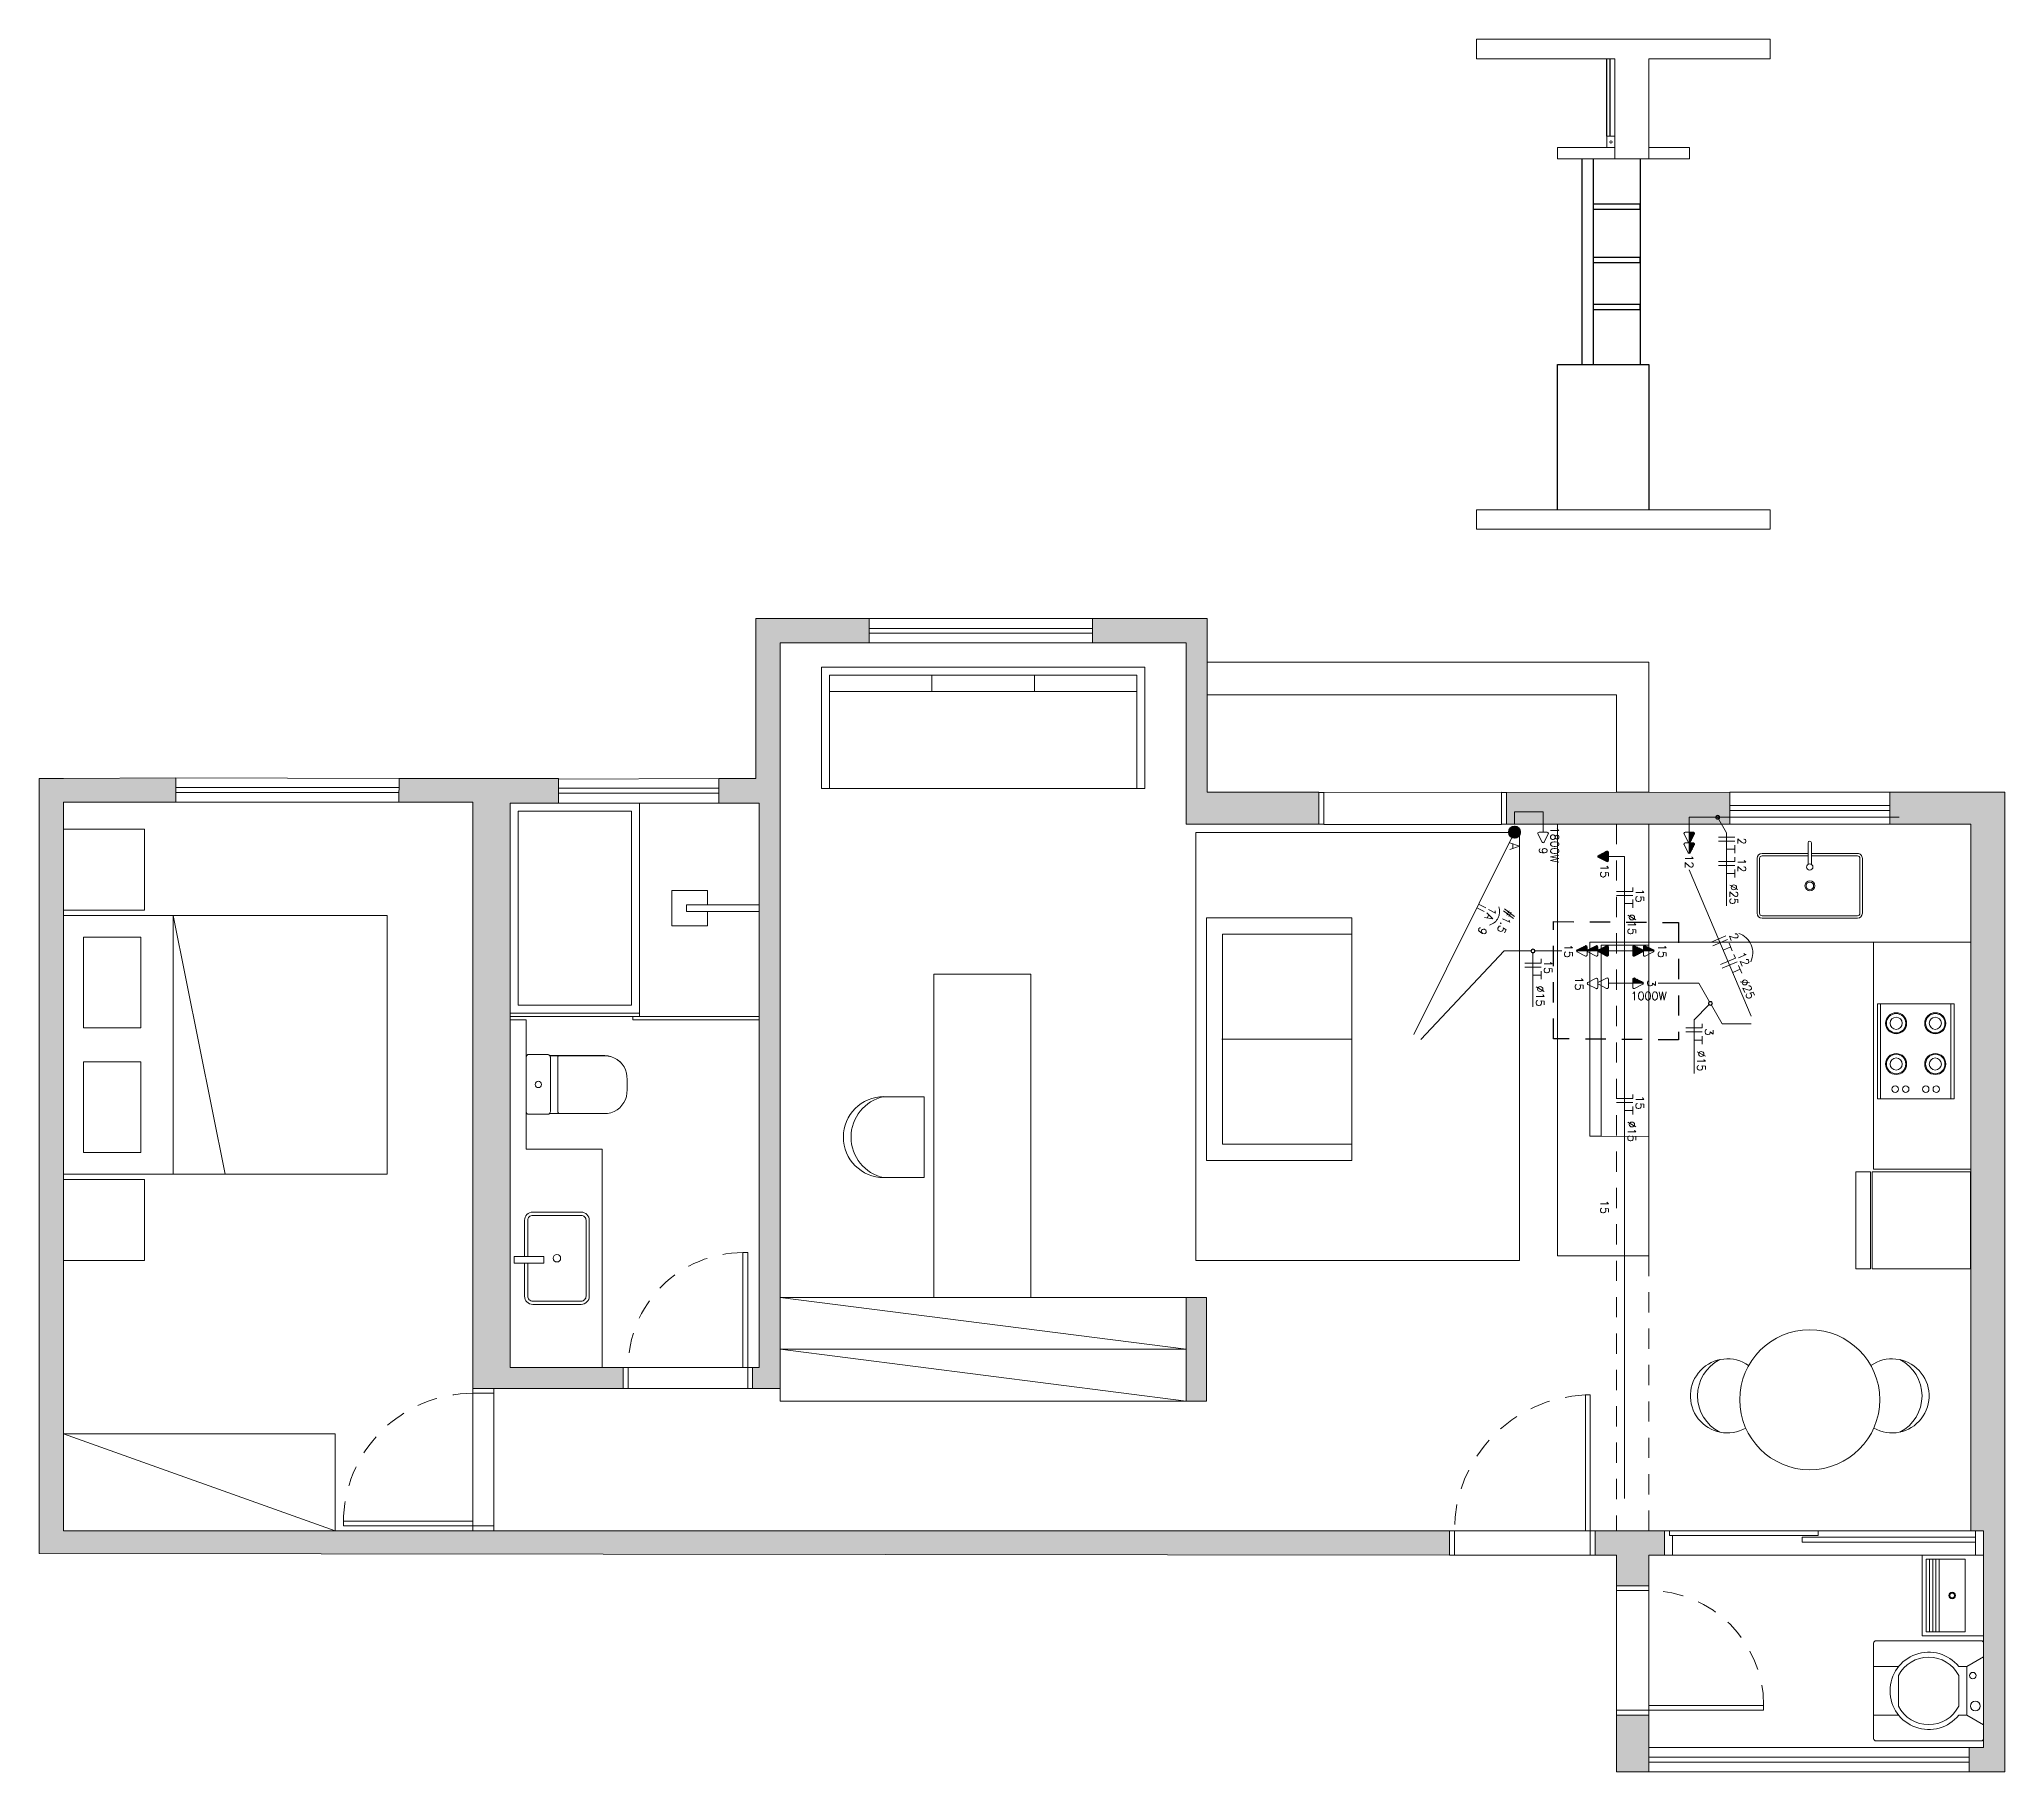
# Model space of a CAD drawing. Extents: x 0 to 175, y -16 to 63.
# Drawn here: x 60.5 to 72.65, y 52.54 to 63.25 of the extents above; entities that cross this region are included whole.
import ezdxf

# ---------------------------------------------------------------- set-up
doc = ezdxf.new("R2010")
doc.units = 0
doc.header["$LTSCALE"] = 0.5
doc.header["$MEASUREMENT"] = 0
doc.linetypes.add('HIDDEN', pattern=[0.375, 0.25, -0.125])
doc.layers.get('0').update_dxf_attribs({"linetype": 'CONTINUOUS'})
doc.layers.add('02', color=2, linetype='CONTINUOUS')
doc.layers.add('AUX00', color=7, linetype='CONTINUOUS')
for name, color, linetype, lineweight in [('03', 3, 'CONTINUOUS', 20), ('04', 4, 'CONTINUOUS', 30), ('ARQ - JAN01', 2, 'CONTINUOUS', 20), ('ARQ - PAR01', 172, 'CONTINUOUS', 30), ('ARQ - PAR02', 132, 'CONTINUOUS', 20), ('ELE01 - ELETROD', 40, 'CONTINUOUS', 20), ('ELE01 - INTER', 100, 'CONTINUOUS', 15), ('ELE01 - INTER TXT', 100, 'CONTINUOUS', 9), ('ELE01 - TOM 127V', 130, 'CONTINUOUS', 15), ('ELE01 - TOM 127V TXT', 130, 'CONTINUOUS', 15), ('ELE03 - CIRCUITOS', 2, 'CONTINUOUS', 5), ('ELV01 - CAIXA 4x2', 90, 'CONTINUOUS', 20), ('Simbologia', 122, 'CONTINUOUS', 20), ('TXT02', 2, 'CONTINUOUS', 20)]:
    doc.layers.add(name, color=color, linetype=linetype, lineweight=lineweight)
doc.layers.add('ARQ - HATCH 01', color=172, linetype='CONTINUOUS', transparency=0.6)
for name, color, linetype, lineweight, transparency in [('ARQ - PISO TRANSPARENTE', 121, 'CONTINUOUS', 9, 0.9), ('ARQ - POR01 TRANSPARENTE', 20, 'CONTINUOUS', 9, 0.45), ('ARQ01', 144, 'CONTINUOUS', 9, 0.5), ('ELE01 - INTER HATCH', 100, 'CONTINUOUS', 15, 0.45)]:
    doc.layers.add(name, color=color, linetype=linetype, lineweight=lineweight, transparency=transparency)
for name, color, linetype, lineweight, true_color in [('ELE01 - TOM 220V', 242, 'CONTINUOUS', 15, 0xdf2935), ('ELE01 - TOM 220V TXT', 242, 'CONTINUOUS', 15, 0xdf2935), ('ELE03 - FASE', 242, 'CONTINUOUS', 20, 0xdf2935), ('ELE03 - NEUTRO', 141, 'CONTINUOUS', 20, 0x51d6ff), ('ELE03 - RETORNO', 173, 'CONTINUOUS', 20, 0x5767de), ('ELE03 - TERRA', 112, 'CONTINUOUS', 20, 0x0bde67)]:
    doc.layers.add(name, color=color, linetype=linetype, lineweight=lineweight, true_color=true_color)
doc.styles.add('ROMANS', font='romans.shx')
doc.styles.get("Standard").update_dxf_attribs({"font": 'romans.shx'})

msp = doc.modelspace()

# ---------------------------------------------------------------- texts
at = {"layer": 'ELE01 - INTER TXT', "insert": (69.6249, 58.2633), "char_height": 0.06, "width": 0.06, "attachment_point": 5, "rotation": 270}
msp.add_mtext('A', dxfattribs=at)
at = {"layer": 'ELE01 - TOM 127V TXT', "char_height": 0.05, "width": 0.024296, "attachment_point": 5, "rotation": 270}
for s, insert in [('12', (70.7049, 58.169)), ('15', (70.1806, 58.1097)), ('15', (69.958, 57.6163)), ('15', (70.5375, 57.6161)), ('15', (70.0239, 57.4149)), ('3', (70.4718, 57.4161)), ('15', (70.1806, 56.0328))]:
    msp.add_mtext(s, dxfattribs=dict(at, insert=insert))
at = {"layer": 'ELE01 - TOM 127V TXT', "insert": (70.4542, 57.3377), "char_height": 0.05, "width": 0.024296, "attachment_point": 5}
msp.add_mtext('1000W', dxfattribs=at)
at = {"layer": 'ELE01 - TOM 220V TXT', "char_height": 0.05, "width": 0.024296, "attachment_point": 5, "rotation": 270}
for s, insert in [('1800W', (69.873, 58.2725)), ('9', (69.8014, 58.2347))]:
    msp.add_mtext(s, dxfattribs=dict(at, insert=insert))
at = {"layer": 'Simbologia', "char_height": 0.05, "style": 'ROMANS'}
for s, insert, width, attachment_point, rotation in [('%%C25', (71.0057, 58.0306), 0.135396, 1, 270), ('#1.5', (69.5625, 57.8013), 0.107448, 5, 243.50823), ('%%C15', (70.3756, 57.844), 0.135396, 1, 270), ('%%C15', (69.8084, 57.4017), 0.135396, 1, 270), ('%%C25', (71.0632, 57.4508), 0.135396, 1, 292.91515), ('%%C15', (70.8043, 57.0005), 0.135396, 1, 270), ('%%C15', (70.3756, 56.5644), 0.135396, 1, 270)]:
    msp.add_mtext(s, dxfattribs=dict(at, insert=insert, width=width, attachment_point=attachment_point, rotation=rotation))
at = {"layer": 'TXT02', "char_height": 0.05, "width": 0.107448, "attachment_point": 5}
for s, insert, rotation in [('2', (71.0296, 58.2952), 270), ('12', (71.0296, 58.1452), 270), ('15', (70.3995, 57.9586), 270), ('1A', (69.478, 57.8454), 243.50823), ('9', (69.4255, 57.7402), 243.50823), ('2', (70.9822, 57.7039), 292.91515), ('12', (71.0406, 57.5657), 292.91515), ('15', (69.8323, 57.5163), 270), ('3', (70.8283, 57.1151), 270), ('15', (70.3995, 56.679), 270)]:
    msp.add_mtext(s, dxfattribs=dict(at, insert=insert, rotation=rotation))

# ---------------------------------------------------------------- blocks, each defined once
blk = doc.blocks.new('cuba')
for p, q in [((2010.732, 1359.428), (2010.732, 1358.838)), ((2010.747, 1359.428), (2010.747, 1358.838)), ((2011.102, 1359.458), (2010.762, 1359.458)), ((2011.102, 1359.443), (2010.762, 1359.443)), ((2011.117, 1359.143), (2011.117, 1359.428)), ((2011.132, 1359.143), (2011.132, 1359.428)), ((2011.198, 1359.143), (2011.065, 1359.143)), ((2011.198, 1359.123), (2011.065, 1359.123)), ((2011.117, 1358.838), (2011.117, 1359.123)), ((2011.132, 1358.838), (2011.132, 1359.123)), ((2010.762, 1358.823), (2011.102, 1358.823)), ((2010.762, 1358.808), (2011.102, 1358.808))]:
    blk.add_line(p, q)
for centre, radius in [((2010.932, 1359.134), 0.0305), ((2010.932, 1359.134), 0.0229), ((2011.048, 1359.133), 0.0195)]:
    blk.add_circle(centre, radius)
for centre, radius, start, end in [((2010.762, 1359.428), 0.03, 90, 180), ((2010.762, 1359.428), 0.015, 90, 180), ((2011.102, 1359.428), 0.03, 359.9651, 90), ((2011.102, 1359.428), 0.015, 359.9651, 90), ((2011.198, 1359.133), 0.01, 270, 90), ((2010.762, 1358.838), 0.03, 180, 270), ((2010.762, 1358.838), 0.015, 180, 270), ((2011.102, 1358.838), 0.03, 270, 0), ((2011.102, 1358.838), 0.015, 270, 0)]:
    blk.add_arc(centre, radius, start, end)
blk = doc.blocks.new('*U311')
at = {"layer": 'ARQ - HATCH 01'}
h = blk.add_hatch(color=256, dxfattribs=at)
h.dxf.hatch_style = 1
h.paths.add_polyline_path([(2.532, 5.79), (2.4, 5.79), (2.4, 5.98), (2.2, 5.98), (2.2, 5.79), (2.103, 5.79), (2.103, 5.64), (2.532, 5.64)])
h.paths.add_polyline_path([(2.4, 7.13), (2.2, 7.13), (2.2, 6.78), (2.4, 6.78)])
h.paths.add_polyline_path([(12.15, 0.988), (12.15, 5.78), (3.432, 5.79), (3.432, 5.64), (12, 5.64), (12, 1.135), (11.307, 1.135), (11.307, 0.985), (12, 0.988)])
h.paths.add_polyline_path([(9.47, 4.76), (8.54, 4.76), (8.54, 4.63), (9.24, 4.63), (9.24, 1.14), (8.94, 1.14), (8.94, 0.988), (9.926, 0.988), (9.927, 1.135), (9.47, 1.135)], flags=17)
h.paths.add_polyline_path([(7.7, 4.63), (7.74, 4.63), (7.74, 4.76), (7.57, 4.76), (7.57, 0.15), (7.02, 0.15), (7.02, 0), (7.72, 0), (7.72, 0.988), (7.95, 0.988), (7.95, 1.14), (7.7, 1.14)])
h.paths.add_polyline_path([(5.06, 1.27), (4.24, 1.27), (4.24, 1.073), (4.93, 1.073), (4.93, 0), (5.64, 0), (5.64, 0.15), (5.06, 0.15)])
h.paths.add_polyline_path([(0.21, 5.64), (0.13, 5.64), (0.13, 6.98), (0.22, 6.98), (0.22, 7.13), (0, 7.13), (0, 1.073), (0.71, 1.073), (0.71, 1.27), (0.21, 1.27)])
h.paths.add_polyline_path([(3.08, 1.27), (2.414, 1.27), (2.2, 1.27), (1.7, 1.27), (1.7, 1.073), (3.08, 1.075)])
h.paths.add_polyline_path([(5.06, 4.838), (4.935, 4.838), (4.935, 4.198), (5.06, 4.198)], flags=17)
for p, q in [((0.13, 6.29), (0.51, 6.29)), ((0.245, 5.815), (0.245, 6.265)), ((0.245, 6.265), (0.485, 6.265)), ((0.405, 6.265), (0.405, 5.815)), ((0.425, 6.265), (0.425, 5.815)), ((0.445, 6.265), (0.445, 5.815)), ((0.465, 6.265), (0.465, 5.815)), ((0.485, 6.265), (0.485, 5.815)), ((0.51, 6.29), (0.51, 5.79)), ((0.13, 5.79), (0.51, 5.79)), ((0.245, 5.815), (0.485, 5.815)), ((5.06, 4.838), (7.57, 4.518)), ((5.06, 4.518), (7.57, 4.518)), ((5.06, 4.518), (7.57, 4.198)), ((12, 3.969), (11.5, 3.969)), ((11.5, 3.969), (11.5, 3.469)), ((12, 3.435), (10, 3.435)), ((10, 3.435), (10, 1.835)), ((11, 3.435), (11.322, 1.835)), ((11.322, 1.835), (11.322, 3.435)), ((11.5, 3.469), (12, 3.469)), ((11.523, 3.302), (11.877, 3.302)), ((11.523, 2.74), (11.523, 3.302)), ((11.877, 3.302), (11.877, 2.74)), ((4.835, 3.25), (4.035, 3.25)), ((4.835, 1.95), (4.835, 3.25)), ((8.596, 3.047), (8.578, 3.037)), ((8.616, 3.055), (8.596, 3.047)), ((8.616, 3.055), (8.616, 3.055)), ((8.617, 3.055), (8.616, 3.055)), ((8.637, 3.059), (8.617, 3.055)), ((8.658, 3.06), (8.637, 3.059)), ((8.997, 3.06), (8.658, 3.06)), ((8.94, 3.058), (8.937, 3.06)), ((8.938, 3.06), (8.938, 3.06)), ((8.942, 3.056), (8.94, 3.058)), ((8.943, 3.054), (8.942, 3.056)), ((8.944, 3.051), (8.943, 3.054)), ((8.944, 3.048), (8.944, 3.051)), ((8.944, 2.712), (8.944, 3.048)), ((8.991, 3.051), (8.99, 3.048)), ((8.99, 3.048), (8.99, 3.045)), ((8.99, 3.045), (8.99, 2.715)), ((8.992, 3.054), (8.991, 3.051)), ((8.994, 3.057), (8.992, 3.054)), ((8.996, 3.059), (8.994, 3.057)), ((8.997, 3.06), (8.996, 3.059)), ((8.998, 3.061), (8.997, 3.06)), ((8.997, 3.06), (8.997, 3.06)), ((9.001, 3.063), (8.998, 3.061)), ((9.004, 3.064), (9.001, 3.063)), ((9.007, 3.065), (9.004, 3.064)), ((9.01, 3.065), (9.007, 3.065)), ((9.125, 3.065), (9.01, 3.065)), ((9.127, 3.065), (9.125, 3.065)), ((9.129, 3.064), (9.127, 3.065)), ((9.131, 3.063), (9.129, 3.064)), ((9.133, 3.062), (9.131, 3.063)), ((9.135, 3.061), (9.133, 3.062)), ((9.137, 3.059), (9.135, 3.061)), ((9.138, 3.057), (9.137, 3.059)), ((9.139, 3.055), (9.138, 3.057)), ((9.139, 3.055), (9.14, 3.053)), ((9.14, 3.053), (9.14, 3.051)), ((8.517, 2.934), (8.516, 2.913)), ((8.52, 2.954), (8.517, 2.934)), ((8.527, 2.974), (8.52, 2.954)), ((8.536, 2.992), (8.527, 2.974)), ((8.548, 3.009), (8.536, 2.992)), ((8.562, 3.024), (8.548, 3.009)), ((8.578, 3.037), (8.562, 3.024)), ((8.516, 2.913), (8.515, 2.892)), ((8.515, 2.892), (8.515, 2.871)), ((8.515, 2.871), (8.516, 2.85)), ((8.516, 2.85), (8.517, 2.83)), ((8.517, 2.83), (8.52, 2.81)), ((8.52, 2.81), (8.526, 2.79)), ((8.526, 2.79), (8.535, 2.772)), ((8.535, 2.772), (8.547, 2.755)), ((8.547, 2.755), (8.56, 2.74)), ((8.56, 2.74), (8.576, 2.728)), ((8.561, 2.74), (8.577, 2.727)), ((8.576, 2.728), (8.594, 2.717)), ((8.577, 2.727), (8.594, 2.717)), ((8.594, 2.717), (8.613, 2.71)), ((8.594, 2.717), (8.613, 2.709)), ((8.613, 2.71), (8.613, 2.709)), ((8.613, 2.71), (8.632, 2.705)), ((8.613, 2.709), (8.633, 2.705)), ((8.613, 2.709), (8.633, 2.704)), ((8.632, 2.705), (8.653, 2.703)), ((8.633, 2.705), (8.653, 2.703)), ((8.633, 2.704), (8.653, 2.702)), ((8.653, 2.703), (8.994, 2.703)), ((8.941, 2.703), (8.653, 2.703)), ((8.653, 2.702), (8.994, 2.702)), ((8.941, 2.703), (8.942, 2.705)), ((8.942, 2.705), (8.943, 2.706)), ((8.943, 2.706), (8.944, 2.708)), ((8.944, 2.71), (8.944, 2.712)), ((8.944, 2.708), (8.944, 2.71)), ((8.99, 2.712), (8.99, 2.715)), ((8.99, 2.712), (8.991, 2.709)), ((8.991, 2.709), (8.992, 2.706)), ((8.992, 2.706), (8.994, 2.702)), ((8.994, 2.702), (8.996, 2.701)), ((8.996, 2.701), (8.998, 2.699)), ((8.998, 2.699), (9.001, 2.697)), ((9.001, 2.697), (9.004, 2.696)), ((9.004, 2.696), (9.007, 2.695)), ((9.007, 2.695), (9.01, 2.695)), ((9.01, 2.695), (9.125, 2.695)), ((9.127, 2.695), (9.125, 2.695)), ((9.127, 2.695), (9.129, 2.696)), ((9.129, 2.696), (9.131, 2.697)), ((9.131, 2.697), (9.133, 2.698)), ((9.133, 2.698), (9.135, 2.699)), ((9.135, 2.699), (9.137, 2.701)), ((9.137, 2.701), (9.138, 2.703)), ((9.138, 2.703), (9.139, 2.705)), ((9.139, 2.705), (9.14, 2.707)), ((9.14, 2.707), (9.14, 2.709)), ((11.877, 2.74), (11.523, 2.74)), ((4.035, 2.6), (4.84, 2.6)), ((11.877, 2.531), (11.523, 2.531)), ((11.523, 2.531), (11.523, 1.969)), ((11.877, 1.969), (11.877, 2.531)), ((4.835, 1.95), (4.035, 1.95)), ((11.523, 1.969), (11.877, 1.969)), ((10, 1.835), (12, 1.835)), ((11.5, 1.802), (12, 1.802)), ((11.5, 1.302), (11.5, 1.802)), ((12, 1.302), (11.5, 1.302))]:
    blk.add_line(p, q)
blk.add_lwpolyline([(0.145, 6.94), (0.795, 6.94, -0.414214), (0.81, 6.925), (0.81, 6.335, -0.414214), (0.795, 6.32), (0.145, 6.32, -0.414214), (0.13, 6.335), (0.13, 6.925, -0.414214)], format="xyb", close=True)
for points in [[(0.13, 6.84), (0.234, 6.78)], [(0.234, 6.78), (0.234, 6.48)], [(0.284, 6.78), (0.284, 6.78), (0.234, 6.78)], [(0.284, 6.535), (0.284, 6.725)], [(0.656, 6.78), (0.81, 6.78)], [(0.656, 6.725), (0.656, 6.535)], [(0.13, 6.42), (0.234, 6.48)], [(0.234, 6.48), (0.284, 6.48)], [(0.656, 6.48), (0.81, 6.48)], [(10.32, 5.64), (12, 5.04)], [(10.32, 5.64), (10.32, 5.04), (12, 5.04)], [(7.57, 4.198), (4.935, 4.198), (4.935, 4.838), (7.57, 4.838)], [(7.57, 4.838), (7.57, 4.76)], [(6.62, 4.198), (6.62, 2.198), (6.02, 2.198), (6.02, 4.198)], [(0.81, 2), (0.81, 3.405), (0.21, 3.405)], [(6.929, 3.456), (6.679, 3.456), (6.679, 2.956), (6.929, 2.956)], [(4.935, 3.35), (4.935, 1.85), (4.035, 1.85), (4.035, 3.35), (4.935, 3.35)], [(2.494, 3.2), (2.199, 3.202)], [(9.14, 3.051), (9.14, 2.709)], [(0.333, 2.97), (0.333, 2.381)], [(0.767, 2.381), (0.767, 2.97)], [(7.7, 2.46), (9.24, 2.46)], [(0.21, 1.27), (2.2, 1.27), (2.2, 2), (0.21, 2)], [(8.02, 1.77), (8.02, 1.68), (8.24, 1.68), (8.24, 1.9), (8.02, 1.9), (8.02, 1.81)], [(7.7, 1.81), (8.15, 1.81), (8.15, 1.77), (7.7, 1.77)], [(11.307, 1.135), (11.307, 0.985)], [(7.315, 0.35), (7.315, 1.05), (5.315, 1.05), (5.315, 0.35)], [(5.315, 0.35), (5.315, 1.05), (5.365, 1.05), (5.365, 0.35)], [(7.315, 0.35), (7.315, 1.05), (7.265, 1.05), (7.265, 0.35)], [(5.365, 0.45), (7.265, 0.45)], [(5.998, 0.45), (5.998, 0.35)], [(6.632, 0.45), (6.632, 0.35)], [(7.315, 0.35), (7.315, 0.3), (5.315, 0.3), (5.315, 0.35)], [(5.365, 0.35), (7.265, 0.35)], [(5.365, 0.35), (7.265, 0.35)]]:
    blk.add_lwpolyline(points)
at = {"linetype": 'HIDDEN'}
for points in [[(2.199, 3.94), (2.199, 5.64)], [(2.399, 1.27), (2.399, 5.64)]]:
    blk.add_lwpolyline(points, dxfattribs=at)
for points in [[(9.14, 3.28), (8.67, 3.28), (8.67, 4.63), (9.24, 4.63), (9.24, 2.48), (9.14, 2.48)], [(0.82, 4.02), (0.82, 3.42), (0.211, 3.42), (0.211, 4.02)], [(0.83, 4.02), (0.921, 4.02), (0.921, 3.42), (0.83, 3.42)], [(2.199, 3.94), (2.764, 3.94), (2.764, 1.27), (2.199, 1.27)], [(3, 3.968), (5, 3.968), (5, 1.322), (3, 1.322)], [(9.03, 3.985), (9.214, 3.985), (9.214, 3.945), (9.03, 3.945)], [(2.494, 2.02), (2.2, 2.02), (2.2, 2), (2.494, 2), (2.564, 2), (2.564, 3.2), (2.494, 3.2)], [(0.313, 2.381), (0.787, 2.381), (0.787, 2.97), (0.313, 2.97)], [(8.48, 2.46), (7.7, 2.46), (7.7, 2.48), (8.48, 2.48)], [(8.44, 2.46), (9.24, 2.46), (9.24, 2.44), (8.44, 2.44)], [(8.44, 2.44), (9.24, 2.44), (9.24, 1.14), (8.44, 1.14)], [(8.49, 2.39), (9.19, 2.39), (9.19, 1.19), (8.49, 1.19)]]:
    blk.add_lwpolyline(points, close=True)
for points in [[(9.15, 3.985), (9.15, 4.19, 0.414214), (9.1, 4.24), (8.8, 4.24, 0.414214), (8.75, 4.19), (8.75, 3.72, 0.414214), (8.8, 3.67), (9.1, 3.67, 0.414214), (9.15, 3.72), (9.15, 3.945)], [(9.13, 3.985), (9.13, 4.19, 0.414214), (9.1, 4.22), (8.8, 4.22, 0.414214), (8.77, 4.19), (8.77, 3.72, 0.414214), (8.8, 3.69), (9.1, 3.69, 0.414214), (9.13, 3.72), (9.13, 3.945)]]:
    blk.add_lwpolyline(points, format="xyb")
for centre, radius in [((0.182, 6.724), 0.03), ((0.197, 6.536), 0.02), ((0.325, 6.04), 0.02), ((0.325, 6.04), 0.015), ((1.205, 4.83), 0.433), ((8.95, 3.955), 0.0229), ((0.423, 2.909), 0.02), ((0.488, 2.909), 0.02), ((0.612, 2.909), 0.02), ((0.677, 2.909), 0.02), ((0.429, 2.754), 0.065), ((0.429, 2.754), 0.06), ((0.671, 2.754), 0.065), ((0.671, 2.754), 0.06), ((9.065, 2.88), 0.02), ((0.429, 2.754), 0.0375), ((0.671, 2.754), 0.0375), ((0.429, 2.502), 0.065), ((0.429, 2.502), 0.06), ((0.671, 2.502), 0.065), ((0.671, 2.502), 0.06), ((0.429, 2.502), 0.0375), ((0.671, 2.502), 0.0375)]:
    blk.add_circle(centre, radius)
for centre, radius, start, end in [((0.47, 6.63), 0.239, 218.8729, 141.1271), ((0.47, 6.63), 0.209, 27.0905, 152.9095), ((0.47, 6.63), 0.209, 207.0905, 332.9095), ((0.696, 4.806), 0.229, 60.3455, 304.9569), ((0.763, 4.806), 0.252, 117.064, 242.936), ((1.714, 4.806), 0.229, 235.0431, 119.6545), ((1.647, 4.806), 0.252, 297.064, 62.936), ((6.929, 3.206), 0.25, 270, 90), ((6.876, 3.206), 0.256, 281.9545, 78.0455)]:
    blk.add_arc(centre, radius, start, end)
at = {"layer": 'ARQ - JAN01'}
for p, q in [((7.95, 1.14), (8.94, 1.14)), ((9.927, 1.135), (11.307, 1.135)), ((7.95, 0.988), (8.94, 0.993)), ((9.926, 0.988), (11.307, 0.985)), ((5.64, 0.15), (7.02, 0.15)), ((5.64, 0), (7.02, 0))]:
    blk.add_line(p, q, dxfattribs=at)
for points in [[(2.2, 6.98), (2.2, 7.13), (0.22, 7.13), (0.22, 6.98)], [(0.71, 1.27), (0.71, 1.073), (1.7, 1.073), (1.7, 1.27)]]:
    blk.add_lwpolyline(points, close=True, dxfattribs=at)
for points in [[(0.22, 7.07), (2.2, 7.07)], [(0.22, 7.04), (2.2, 7.04)], [(1.7, 1.186), (0.71, 1.186)], [(1.7, 1.156), (0.71, 1.156)], [(7.95, 1.079), (8.94, 1.079)], [(7.95, 1.049), (8.94, 1.049)], [(9.927, 1.075), (11.307, 1.075)], [(9.927, 1.045), (11.307, 1.045)], [(5.64, 0.09), (7.02, 0.09)], [(5.64, 0.06), (7.02, 0.06)]]:
    blk.add_lwpolyline(points, dxfattribs=at)
at = {"layer": 'ARQ - PAR01', "lineweight": 20}
for points in [[(0.21, 5.64), (0.13, 5.64), (0.13, 6.98), (0.22, 6.98), (0.22, 7.13), (0, 7.13), (0, 1.073), (0.71, 1.073), (0.71, 1.27), (0.21, 1.27)], [(2.532, 5.79), (2.4, 5.79), (2.4, 5.98), (2.2, 5.98), (2.2, 5.79), (2.103, 5.79), (2.103, 5.64), (2.532, 5.64)], [(5.06, 4.838), (4.935, 4.838), (4.935, 4.198), (5.06, 4.198)], [(7.7, 4.63), (7.74, 4.63), (7.74, 4.76), (7.57, 4.76), (7.57, 0.15), (7.02, 0.15), (7.02, 0), (7.72, 0), (7.72, 0.988), (7.95, 0.988), (7.95, 1.14), (7.7, 1.14)], [(9.47, 4.76), (8.54, 4.76), (8.54, 4.63), (9.24, 4.63), (9.24, 1.14), (8.94, 1.14), (8.94, 0.988), (9.926, 0.988), (9.927, 1.135), (9.47, 1.135)], [(3.08, 1.27), (2.414, 1.27), (2.2, 1.27), (1.7, 1.27), (1.7, 1.073), (3.08, 1.075)], [(5.06, 1.27), (4.24, 1.27), (4.24, 1.073), (4.93, 1.073), (4.93, 0), (5.64, 0), (5.64, 0.15), (5.06, 0.15)]]:
    blk.add_lwpolyline(points, close=True, dxfattribs=at)
for points in [[(2.4, 7.13), (2.2, 7.13), (2.2, 6.78), (2.4, 6.78), (2.4, 7.13)], [(12.15, 0.988), (12.15, 5.78), (3.432, 5.79), (3.432, 5.64), (12, 5.64), (12, 1.135), (11.307, 1.135), (11.307, 0.985), (12, 0.988), (12.15, 0.988)]]:
    blk.add_lwpolyline(points, dxfattribs=at)
at = {"layer": 'ARQ - PAR02', "lineweight": 20}
blk.add_lwpolyline([(2.4, 1.073), (2.2, 1.073), (2.2, 0.27), (4.93, 0.27), (4.93, 0.47), (2.4, 0.47), (2.4, 1.073)], dxfattribs=at)
at = {"layer": 'ARQ - PISO TRANSPARENTE'}
for p, q in [((2.2, 6.72), (2.2, 6.01)), ((2.4, 6.75), (2.4, 6.01)), ((2.053, 5.79), (0.18, 5.79)), ((2.562, 5.79), (3.402, 5.79)), ((2.073, 5.64), (0.21, 5.64)), ((2.562, 5.64), (3.402, 5.64)), ((9.34, 4.79), (9.34, 5.61)), ((9.47, 5.58), (9.47, 4.79)), ((7.77, 4.76), (8.51, 4.76)), ((7.77, 4.63), (8.51, 4.63)), ((4.21, 1.272), (3.11, 1.272)), ((4.21, 1.075), (3.11, 1.073))]:
    blk.add_line(p, q, dxfattribs=at)
at = {"layer": 'ARQ - POR01 TRANSPARENTE'}
for p, q in [((2.4, 6.75), (1.49, 6.75)), ((1.49, 6.75), (1.49, 6.72)), ((1.49, 6.72), (2.2, 6.72)), ((2.2, 6.72), (2.2, 6.78)), ((2.4, 6.75), (2.4, 6.78)), ((2.2, 6.01), (2.2, 5.98)), ((2.2, 6.01), (2.4, 6.01)), ((2.4, 6.01), (2.4, 5.98)), ((0.18, 5.79), (0.13, 5.79)), ((0.13, 5.79), (0.13, 5.64)), ((0.18, 5.64), (0.18, 5.79)), ((2.103, 5.79), (2.053, 5.79)), ((2.053, 5.79), (2.053, 5.67)), ((2.562, 5.79), (2.532, 5.79)), ((2.562, 5.79), (2.562, 4.8)), ((3.432, 5.79), (3.402, 5.79)), ((3.402, 5.79), (3.402, 5.64)), ((0.13, 5.64), (0.18, 5.64)), ((0.18, 5.71), (1.253, 5.71)), ((1.253, 5.68), (0.18, 5.68)), ((2.073, 5.67), (1.153, 5.67)), ((1.153, 5.67), (1.153, 5.64)), ((1.153, 5.64), (2.103, 5.64)), ((1.253, 5.71), (1.253, 5.68)), ((2.073, 5.64), (2.073, 5.67)), ((2.073, 5.64), (2.073, 5.64)), ((2.532, 5.64), (2.592, 5.64)), ((2.592, 4.8), (2.592, 5.64)), ((3.402, 5.64), (3.432, 5.64)), ((9.34, 5.64), (9.34, 5.61)), ((9.34, 5.61), (10.27, 5.61)), ((9.47, 5.64), (9.47, 5.58)), ((10.27, 5.58), (10.27, 5.61)), ((9.47, 5.58), (10.27, 5.58)), ((2.592, 4.8), (2.562, 4.8)), ((7.74, 4.76), (7.77, 4.76)), ((7.77, 4.76), (7.77, 3.92)), ((8.51, 4.76), (8.51, 4.63)), ((8.51, 4.76), (8.54, 4.76)), ((9.34, 4.76), (9.34, 4.79)), ((9.34, 4.79), (9.47, 4.79)), ((9.47, 4.76), (9.47, 4.79)), ((7.8, 4.63), (7.74, 4.63)), ((7.8, 3.92), (7.8, 4.63)), ((8.54, 4.63), (8.51, 4.63)), ((7.77, 3.92), (7.8, 3.92))]:
    blk.add_line(p, q, dxfattribs=at)
for points in [[(3.08, 1.27), (3.11, 1.27), (3.11, 1.075), (3.08, 1.075)], [(4.24, 1.27), (4.21, 1.27), (4.21, 1.075), (4.24, 1.075)]]:
    blk.add_lwpolyline(points, close=True, dxfattribs=at)
at = {"layer": 'ARQ - POR01 TRANSPARENTE', "linetype": 'HIDDEN', "lineweight": 9}
for centre, radius, start, end in [((2.2, 6.72), 0.71, 180, 270), ((2.562, 5.64), 0.84, 272.0815, 360), ((9.47, 5.59), 0.8, 270, 0), ((7.8, 4.63), 0.71, 270, 0)]:
    blk.add_arc(centre, radius, start, end, dxfattribs=at)
at = {"xscale": -1, "rotation": 90}
blk.add_blockref('cuba', (1360.338, 2012.584), dxfattribs=at)
blk = doc.blocks.new('*U149')
at = {"lineweight": 9}
h = blk.add_hatch(dxfattribs=at)
h.set_pattern_fill('ANSI31', color=256, scale=0.075, angle=-90)
h.paths.add_polyline_path([(0, -0.232, -0.284079), (-0.013, -0.224), (-0.064, -0.123, -0.557537), (-0.051, -0.101), (0, -0.101)])
h = blk.add_hatch(dxfattribs=at)
h.set_pattern_fill('ANSI31', color=256, scale=0.075, angle=-90)
h.paths.add_polyline_path([(0, -0.232, 0.284079), (0.013, -0.224), (0.064, -0.123, 0.557537), (0.051, -0.101), (0, -0.101)])
blk.add_lwpolyline([(0, 0), (0, -0.101)])
blk.add_lwpolyline([(0.064, -0.123), (0.013, -0.224, -0.618034), (-0.013, -0.224), (-0.064, -0.123, -0.557537), (-0.051, -0.101), (0.051, -0.101, -0.557537)], format="xyb", close=True)
blk = doc.blocks.new('*U150')
at = {"lineweight": 9}
h = blk.add_hatch(dxfattribs=at)
h.set_pattern_fill('ANSI31', color=256, scale=0.075, angle=-90)
h.paths.add_polyline_path([(0, -0.232, -0.284079), (-0.013, -0.224), (-0.064, -0.123, -0.557537), (-0.051, -0.101), (0, -0.101)])
blk.add_line((0, -0.232), (0, -0.101))
blk.add_lwpolyline([(0.064, -0.123), (0.013, -0.224, -0.618034), (-0.013, -0.224), (-0.064, -0.123, -0.557537), (-0.051, -0.101), (0.051, -0.101, -0.557537)], format="xyb", close=True)
blk = doc.blocks.new('*U181')
at = {"lineweight": 9}
h = blk.add_hatch(dxfattribs=at)
h.set_pattern_fill('ANSI31', color=256, scale=0.075, angle=-90)
h.paths.add_polyline_path([(0, -0.232, -0.284079), (-0.013, -0.224), (-0.064, -0.123, -0.557537), (-0.051, -0.101), (0, -0.101)])
blk.add_line((0, -0.232), (0, -0.101))
blk.add_lwpolyline([(0.064, -0.123), (0.013, -0.224, -0.618034), (-0.013, -0.224), (-0.064, -0.123, -0.557537), (-0.051, -0.101), (0.051, -0.101, -0.557537)], format="xyb", close=True)
blk = doc.blocks.new('*U153')
blk.add_lwpolyline([(0, 0), (0, -0.101)])
blk.add_lwpolyline([(0.064, -0.123), (0.013, -0.224, -0.618034), (-0.013, -0.224), (-0.064, -0.123, -0.557537), (-0.051, -0.101), (0.051, -0.101, -0.557537)], format="xyb", close=True)
blk = doc.blocks.new('*U148')
at = {"lineweight": 9}
h = blk.add_hatch(dxfattribs=at)
h.set_pattern_fill('ANSI31', color=256, scale=0.075)
h.paths.add_polyline_path([(0.232, 0, -0.284079), (0.224, -0.013), (0.123, -0.064, -0.557537), (0.101, -0.051), (0.101, 0)])
blk.add_line((0.232, 0), (0.101, 0))
blk.add_lwpolyline([(0, 0), (0.101, 0)])
blk.add_lwpolyline([(0.123, 0.064), (0.224, 0.013, -0.618034), (0.224, -0.013), (0.123, -0.064, -0.557537), (0.101, -0.051), (0.101, 0.051, -0.557537)], format="xyb", close=True)
blk = doc.blocks.new('*U146')
at = {"lineweight": 9}
h = blk.add_hatch(dxfattribs=at)
h.set_pattern_fill('ANSI31', color=256, scale=0.075)
h.paths.add_polyline_path([(0.232, 0, -0.284079), (0.224, -0.013), (0.123, -0.064, -0.557537), (0.101, -0.051), (0.101, 0)])
blk.add_line((0.232, 0), (0.101, 0))
blk.add_lwpolyline([(0.123, 0.064), (0.224, 0.013, -0.618034), (0.224, -0.013), (0.123, -0.064, -0.557537), (0.101, -0.051), (0.101, 0.051, -0.557537)], format="xyb", close=True)
blk = doc.blocks.new('*U163')
at = {"lineweight": 9}
h = blk.add_hatch(dxfattribs=at)
h.set_pattern_fill('ANSI31', color=256, scale=0.075)
h.paths.add_polyline_path([(0.232, 0, -0.284079), (0.224, -0.013), (0.123, -0.064, -0.557537), (0.101, -0.051), (0.101, 0)])
blk.add_line((0.232, 0), (0.101, 0))
blk.add_lwpolyline([(0, 0), (0.101, 0)])
blk.add_lwpolyline([(0.123, 0.064), (0.224, 0.013, -0.618034), (0.224, -0.013), (0.123, -0.064, -0.557537), (0.101, -0.051), (0.101, 0.051, -0.557537)], format="xyb", close=True)
blk = doc.blocks.new('*U177')
at = {"lineweight": 9}
h = blk.add_hatch(dxfattribs=at)
h.set_pattern_fill('ANSI31', color=256, scale=0.075)
h.paths.add_polyline_path([(0.232, 0, 0.284079), (0.224, 0.013), (0.123, 0.064, 0.557537), (0.101, 0.051), (0.101, 0)])
h = blk.add_hatch(dxfattribs=at)
h.set_pattern_fill('ANSI31', color=256, scale=0.075)
h.paths.add_polyline_path([(0.232, 0, -0.284079), (0.224, -0.013), (0.123, -0.064, -0.557537), (0.101, -0.051), (0.101, 0)])
blk.add_lwpolyline([(0, 0), (0.101, 0)])
blk.add_lwpolyline([(0.123, 0.064), (0.224, 0.013, -0.618034), (0.224, -0.013), (0.123, -0.064, -0.557537), (0.101, -0.051), (0.101, 0.051, -0.557537)], format="xyb", close=True)
blk = doc.blocks.new('*U228')
at = {"lineweight": 9}
h = blk.add_hatch(dxfattribs=at)
h.set_pattern_fill('ANSI31', color=256, scale=0.075)
h.paths.add_polyline_path([(0.232, 0, -0.284079), (0.224, -0.013), (0.123, -0.064, -0.557537), (0.101, -0.051), (0.101, 0)])
blk.add_line((0.232, 0), (0.101, 0))
blk.add_lwpolyline([(0.123, 0.064), (0.224, 0.013, -0.618034), (0.224, -0.013), (0.123, -0.064, -0.557537), (0.101, -0.051), (0.101, 0.051, -0.557537)], format="xyb", close=True)
blk = doc.blocks.new('*U180')
at = {"lineweight": 9}
h = blk.add_hatch(dxfattribs=at)
h.set_pattern_fill('ANSI31', color=256, scale=0.075, angle=-90)
h.paths.add_polyline_path([(0, -0.232, -0.284079), (-0.013, -0.224), (-0.064, -0.123, -0.557537), (-0.051, -0.101), (0, -0.101)])
h = blk.add_hatch(dxfattribs=at)
h.set_pattern_fill('ANSI31', color=256, scale=0.075, angle=-90)
h.paths.add_polyline_path([(0, -0.232, 0.284079), (0.013, -0.224), (0.064, -0.123, 0.557537), (0.051, -0.101), (0, -0.101)])
blk.add_lwpolyline([(0, 0), (0, -0.101)])
blk.add_lwpolyline([(0.064, -0.123), (0.013, -0.224, -0.618034), (-0.013, -0.224), (-0.064, -0.123, -0.557537), (-0.051, -0.101), (0.051, -0.101, -0.557537)], format="xyb", close=True)
blk = doc.blocks.new('*U151')
blk.add_lwpolyline([(0.064, -0.123), (0.013, -0.224, -0.618034), (-0.013, -0.224), (-0.064, -0.123, -0.557537), (-0.051, -0.101), (0.051, -0.101, -0.557537)], format="xyb", close=True)
blk = doc.blocks.new('*U152')
blk.add_lwpolyline([(0, 0), (0, -0.101)])
blk.add_lwpolyline([(0.064, -0.123), (0.013, -0.224, -0.618034), (-0.013, -0.224), (-0.064, -0.123, -0.557537), (-0.051, -0.101), (0.051, -0.101, -0.557537)], format="xyb", close=True)
blk = doc.blocks.new('Fio-TERRA')
at = {"layer": 'ELE03 - TERRA'}
for p, q in [((-0.1, 0.2), (0.1, 0.2)), ((0, 0), (0, 0.2))]:
    blk.add_line(p, q, dxfattribs=at)
blk = doc.blocks.new('Fio-NEUTRO')
at = {"layer": 'ELE03 - NEUTRO'}
for p, q in [((0, 0.2), (0.1, 0.2)), ((0, -0.2), (0, 0.2))]:
    blk.add_line(p, q, dxfattribs=at)
blk = doc.blocks.new('Fio-FASE')
at = {"layer": 'ELE03 - FASE'}
blk.add_line((0, -0.2), (0, 0.2), dxfattribs=at)
blk = doc.blocks.new('Fio-RETORNO')
at = {"layer": 'ELE03 - RETORNO'}
blk.add_line((0, 0), (0, 0.2), dxfattribs=at)

# ---------------------------------------------------------------- hatches: boundary and pattern name
at = {"layer": 'ELE01 - INTER HATCH'}
h = msp.add_hatch(dxfattribs=at)
h.set_pattern_fill('ANSI31', color=256, scale=0.05, angle=-90)
h.set_pattern_definition([(315, (71.118429, 58.499464), (0.004419417, 0.004419417), [])])
edge = h.paths.add_edge_path()
edge.add_arc((69.6249, 58.3508), 0.0375, 0, 360)

# ---------------------------------------------------------------- linework, layer by layer
at = {"layer": '02'}
for points in [[(70.0406, 62.5134), (70.0406, 61.2434)], [(70.1106, 62.5134), (70.1106, 61.2434)], [(70.4006, 62.5134), (70.4006, 61.2434)], [(70.1106, 62.2034), (70.4006, 62.2034), (70.4006, 62.2334), (70.1106, 62.2334)], [(70.1106, 61.8734), (70.4006, 61.8734), (70.4006, 61.9034), (70.1106, 61.9034)], [(70.1106, 61.5834), (70.4006, 61.5834), (70.4006, 61.6134), (70.1106, 61.6134)], [(69.8906, 60.3434), (69.8906, 61.2434), (70.4556, 61.2434)], [(70.4556, 61.2434), (70.4556, 60.3434)]]:
    msp.add_lwpolyline(points, dxfattribs=at)
at = {"layer": '03'}
for points in [[(70.2456, 63.1334), (69.3906, 63.1334), (69.3906, 63.2534), (71.2056, 63.2534), (71.2056, 63.1334), (70.4556, 63.1334)], [(70.7056, 62.5134), (69.8906, 62.5134), (69.8906, 62.5834), (70.2456, 62.5834), (70.2456, 63.1334)], [(70.4556, 63.1334), (70.4556, 62.5834), (70.7056, 62.5834), (70.7056, 62.5134)], [(70.2456, 62.5834), (70.2456, 62.5134)], [(70.4556, 62.5834), (70.4556, 62.5134)]]:
    msp.add_lwpolyline(points, dxfattribs=at)
msp.add_lwpolyline([(69.3906, 60.3434), (71.2056, 60.3434), (71.2056, 60.2234), (69.3906, 60.2234)], close=True, dxfattribs=at)
at = {"layer": '04'}
for points in [[(70.1956, 62.6534), (70.1956, 63.1334)], [(70.2156, 62.6534), (70.2156, 63.1334)]]:
    msp.add_lwpolyline(points, dxfattribs=at)
at = {"layer": 'AUX00', "linetype": 'HIDDEN'}
msp.add_lwpolyline([(70.6384, 57.7915), (70.6384, 57.0658), (69.8655, 57.0725), (69.8655, 57.7982)], close=True, dxfattribs=at)
at = {"layer": 'ELE01 - ELETROD'}
for points in [[(69.8016, 58.4008), (69.8016, 58.4758), (69.6249, 58.4758), (69.6249, 58.4008)], [(70.7049, 58.4008), (70.705, 58.4426), (72.002, 58.4426)], [(69.6082, 58.3173), (69.0014, 57.0998)], [(70.3056, 58.2008), (70.2556, 58.2008)], [(70.3056, 58.2008), (70.3056, 54.2308)], [(71.0879, 57.2126), (71.0879, 57.2126), (70.7049, 58.1186)], [(69.0461, 57.0687), (69.5604, 57.6163)], [(69.7259, 57.6163), (69.5604, 57.6163)], [(69.9163, 57.6163), (69.7509, 57.6163)], [(70.3056, 57.6163), (70.2556, 57.6163)], [(70.3056, 57.4163), (70.2556, 57.4163)], [(70.8293, 57.3022), (70.7634, 57.4163), (70.5134, 57.4163)], [(71.0879, 57.1664), (70.9077, 57.1664), (70.8418, 57.2805)]]:
    msp.add_lwpolyline(points, dxfattribs=at)
msp.add_circle((70.2206, 62.6184), 0.0075, dxfattribs=at)
at = {"layer": 'ELE01 - INTER'}
msp.add_circle((69.6249, 58.3508), 0.0375, dxfattribs=at)
at = {"layer": 'ELE03 - CIRCUITOS'}
for points in [[(70.8799, 58.4426), (70.9357, 58.3461), (70.9357, 57.8949)], [(69.7384, 57.2707), (69.7384, 57.6038)], [(70.8267, 57.2825), (70.7343, 57.1901), (70.7343, 56.858)]]:
    msp.add_lwpolyline(points, dxfattribs=at)
for centre, radius in [((70.8799, 58.4426), 0.0125), ((70.8799, 58.4426), 0.01), ((69.7384, 57.6163), 0.0125), ((69.7384, 57.6163), 0.01), ((70.8356, 57.2914), 0.0125), ((70.8356, 57.2914), 0.01)]:
    msp.add_circle(centre, radius, dxfattribs=at)
at = {"layer": 'ELV01 - CAIXA 4x2'}
msp.add_lwpolyline([(70.1956, 62.5834), (70.2456, 62.5834), (70.2456, 62.6534), (70.1956, 62.6534)], close=True, dxfattribs=at)
at = {"layer": 'Simbologia'}
for centre, radius, start, end in [((69.4473, 57.8587), 0.0856, 285.67929, 21.33718), ((70.9691, 57.6033), 0.1285, 335.08621, 70.7441)]:
    msp.add_arc(centre, radius, start, end, dxfattribs=at)

# ---------------------------------------------------------------- block references
at = {"layer": 'ARQ01', "rotation": 180}
msp.add_blockref('*U311', (72.6549, 59.6708), dxfattribs=at)
at = {"layer": 'ELE01 - TOM 127V', "yscale": 0.5, "zscale": 0.5}
for name, p, xscale, rotation in [('*U148', (70.7049, 58.4008), -0.5, 90), ('*U149', (70.2556, 58.2008), 0.5, 270), ('*U146', (70.7049, 58.3351), -0.5, 90), ('*U150', (70.1242, 57.6163), 0.5, 270), ('*U181', (70.1899, 57.6163), 0.5, 270), ('*U180', (70.2556, 57.6163), 0.5, 270), ('*U177', (70.3056, 57.6163), -0.5, 180), ('*U228', (70.3713, 57.6163), -0.5, 180), ('*U151', (70.19, 57.4149), -0.5, 269.9999999999974), ('*U152', (70.2556, 57.4163), -0.5, 269.9999999999974), ('*U163', (70.3056, 57.4163), -0.5, 180)]:
    msp.add_blockref(name, p, dxfattribs=dict(at, xscale=xscale, rotation=rotation))
at = {"layer": 'ELE01 - TOM 220V', "xscale": -0.5, "yscale": 0.5, "zscale": 0.5, "rotation": 359.999999999999}
msp.add_blockref('*U153', (69.8016, 58.4008), dxfattribs=at)
at = {"layer": 'ELE03 - FASE', "yscale": 0.25, "zscale": 0.25}
for p, xscale, rotation in [((70.9357, 58.3202), -0.2499999999999999, 269.9999999999965), ((70.9357, 58.2952), -0.2499999999999999, 269.9999999999965), ((70.9357, 58.1452), -0.25, 270), ((70.3056, 57.9586), -0.25, 270), ((70.8859, 57.6903), -0.2499999999999999, 292.9151512762427), ((70.8957, 57.6673), -0.2499999999999999, 292.9151512762427), ((69.7384, 57.5163), -0.25, 270), ((70.9541, 57.5291), -0.25, 292.9151512762597), ((70.7343, 57.1151), -0.25, 270), ((70.3056, 56.679), -0.25, 270)]:
    msp.add_blockref('Fio-FASE', p, dxfattribs=dict(at, xscale=xscale, rotation=rotation))
at = {"layer": 'ELE03 - NEUTRO', "xscale": -0.25, "yscale": 0.25, "zscale": 0.25}
for p, rotation in [((70.9357, 58.1702), 270), ((70.3056, 57.9836), 270), ((70.9444, 57.5522), 292.9151512762597), ((69.7384, 57.5413), 270), ((70.7343, 57.1401), 270), ((70.3056, 56.704), 270)]:
    msp.add_blockref('Fio-NEUTRO', p, dxfattribs=dict(at, rotation=rotation))
at = {"layer": 'ELE03 - RETORNO', "xscale": 0.2499999999999999, "yscale": 0.2499999999999999, "zscale": 0.2499999999999999, "rotation": 243.5082324031063}
for p in [(69.3917, 57.8828), (69.4028, 57.9052)]:
    msp.add_blockref('Fio-RETORNO', p, dxfattribs=at)
at = {"layer": 'ELE03 - TERRA'}
for p, xscale, yscale, zscale, rotation in [((70.9357, 58.2452), 0.2499999999999999, 0.2499999999999999, 0.2499999999999999, 270), ((70.9357, 58.0952), 0.2499999999999999, 0.2499999999999999, 0.2499999999999999, 270), ((70.3056, 57.9086), 0.25, 0.25, 0.25, 270), ((70.9152, 57.6212), 0.2499999999999999, 0.2499999999999999, 0.2499999999999999, 292.9151512762599), ((69.7384, 57.4663), 0.25, 0.25, 0.25, 270), ((70.9736, 57.4831), 0.2499999999999999, 0.2499999999999999, 0.2499999999999999, 292.9151512762599), ((70.7343, 57.0651), 0.25, 0.25, 0.25, 270), ((70.3056, 56.629), 0.25, 0.25, 0.25, 270)]:
    msp.add_blockref('Fio-TERRA', p, dxfattribs=dict(at, xscale=xscale, yscale=yscale, zscale=zscale, rotation=rotation))

msp.set_redraw_order([(e.dxf.handle, doc.entitydb.next_handle()) for e in msp.query("TEXT MTEXT ATTDEF DIMENSION ARC_DIMENSION")])  # texts and dimensions are drawn at this point

doc.saveas('drawing.dxf')
